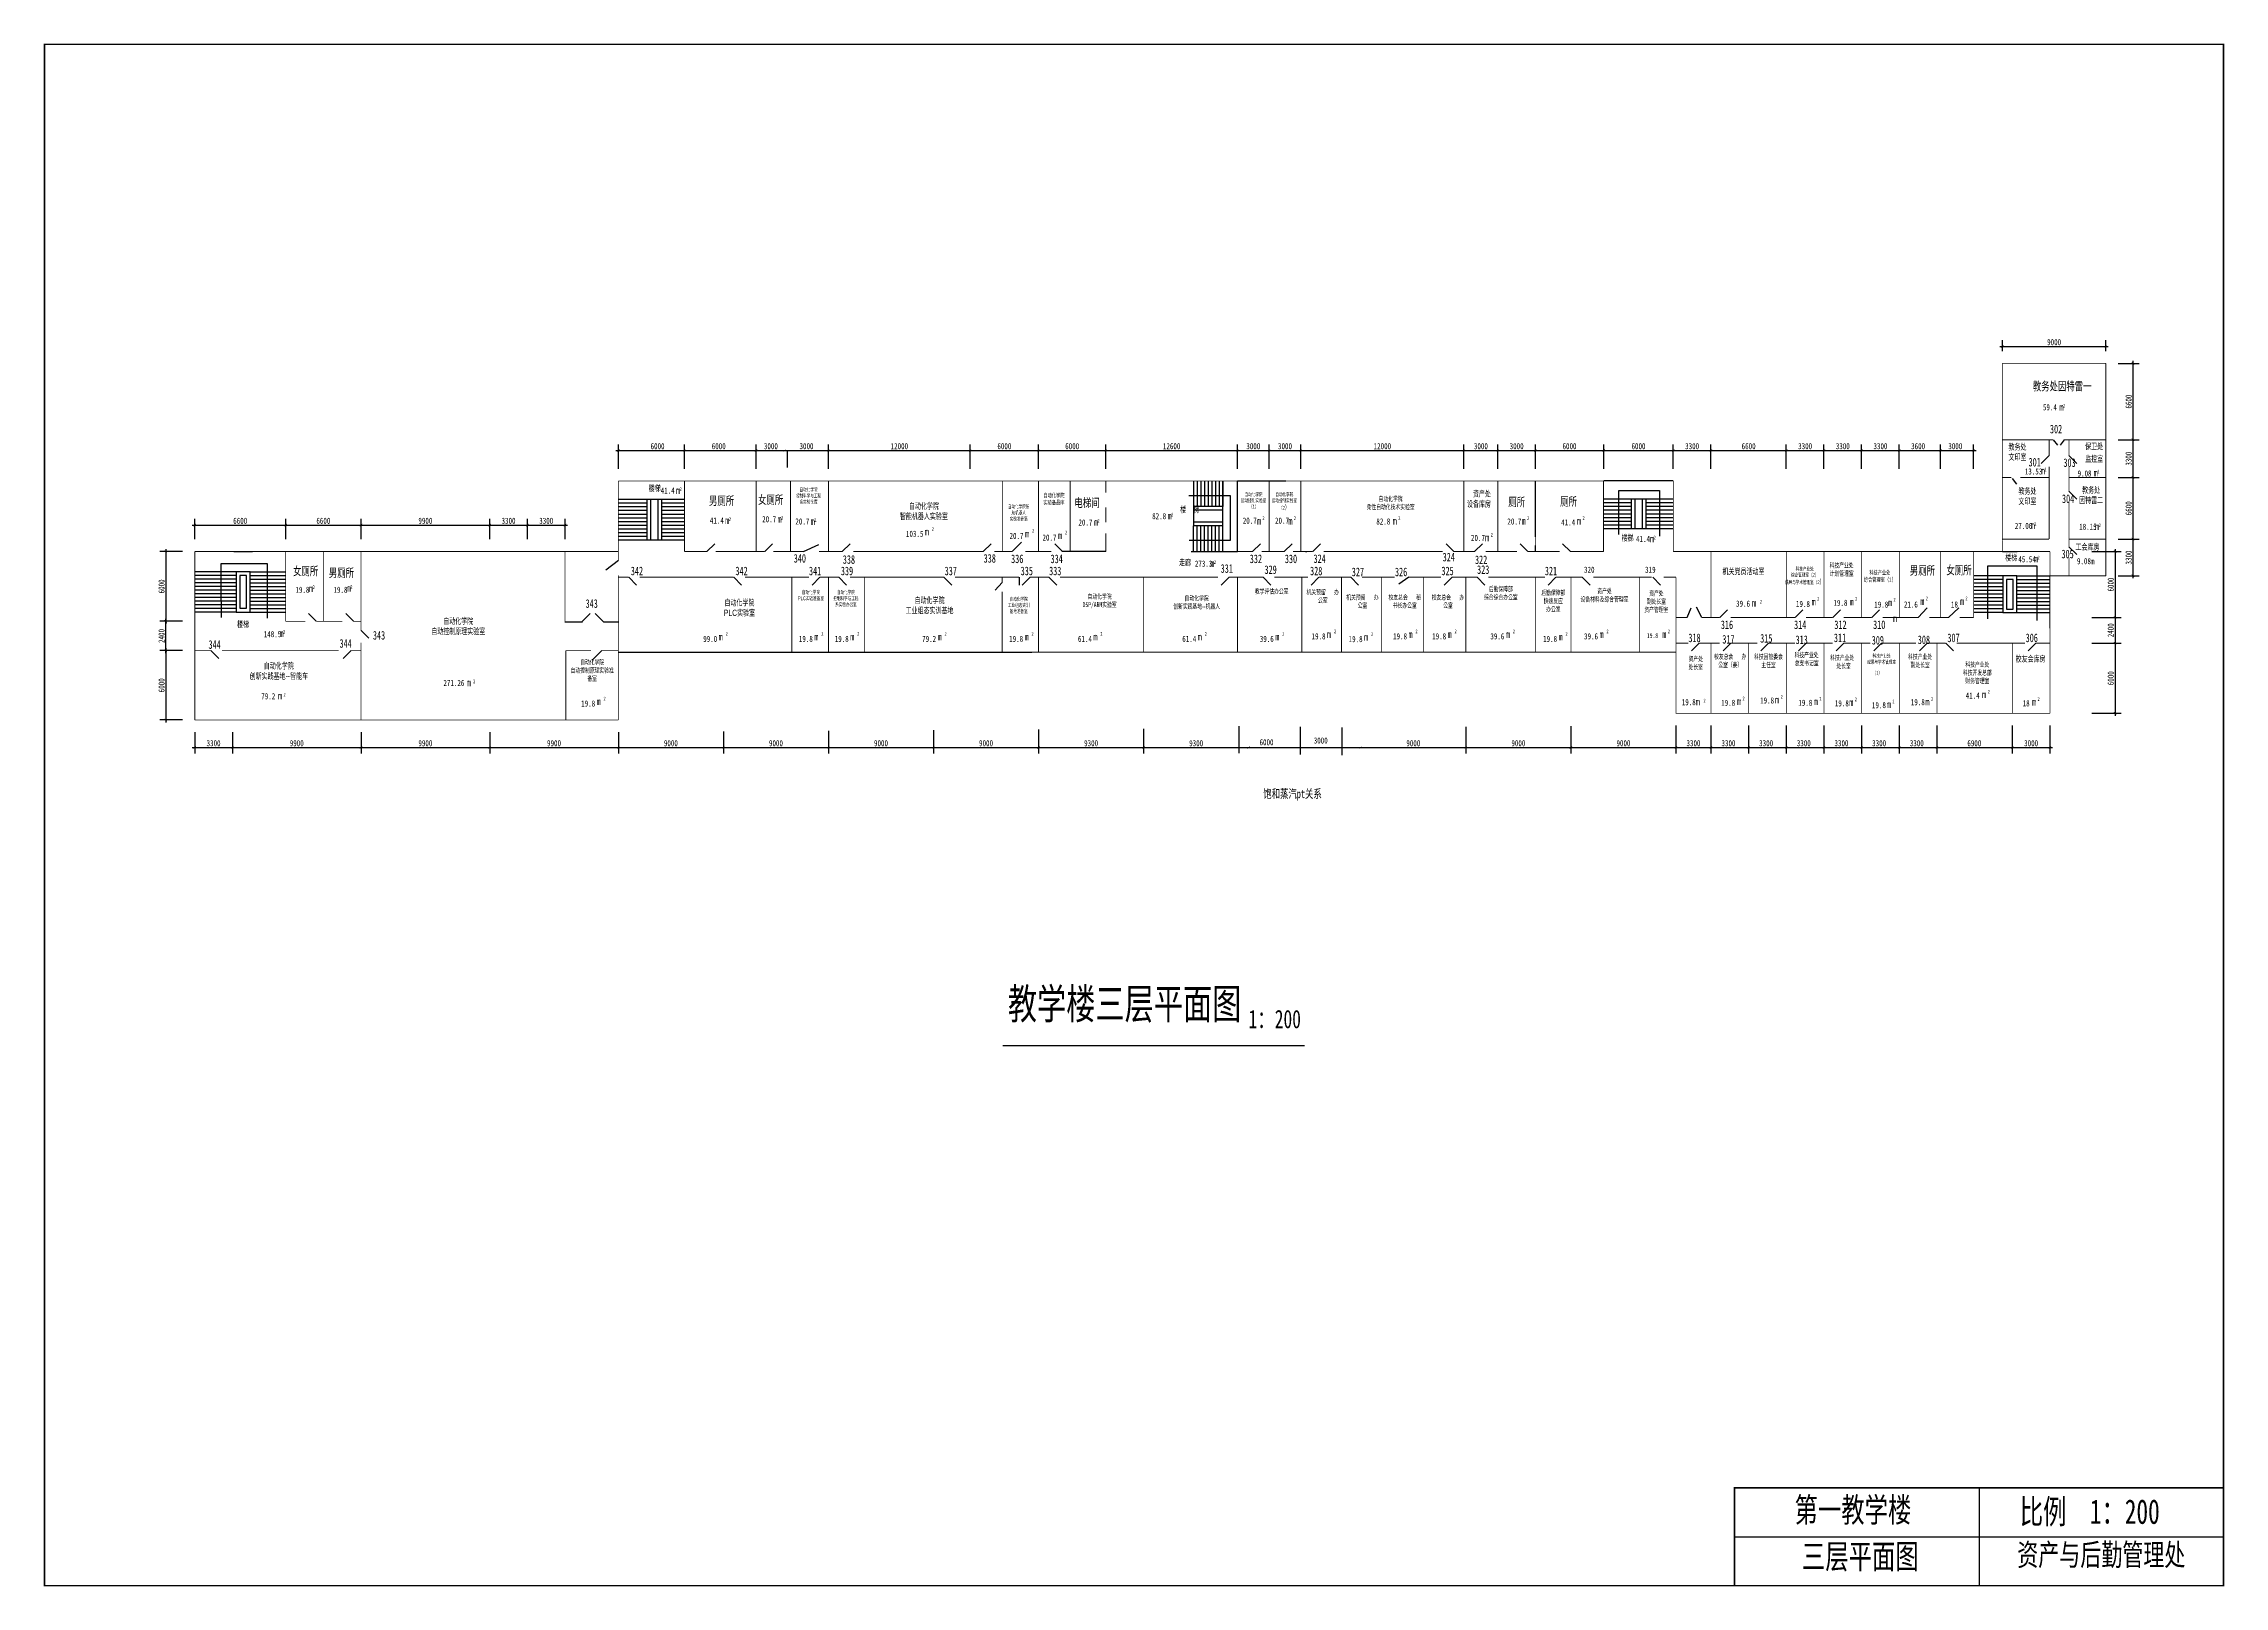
# Model space of a CAD drawing. Extents: x -85841 to 92479, y -96404 to 29716.
import ezdxf

# ---------------------------------------------------------------- set-up
doc = ezdxf.new("R2010")
doc.units = 0
doc.header["$LTSCALE"] = 20
doc.layers.get('0').update_dxf_attribs({"linetype": 'CONTINUOUS'})
doc.layers.get('DEFPOINTS').update_dxf_attribs({"linetype": 'CONTINUOUS'})
doc.styles.get("Standard").update_dxf_attribs({"font": '', "width": 0.7, "height": 700})
doc.styles.get('Standard').set_extended_font_data('FangSong_GB2312')

msp = doc.modelspace()

# ---------------------------------------------------------------- texts
at = {"color": 0, "linetype": 'ByBlock', "char_height": 500, "attachment_point": 5}
for s, insert in [('9000', (78557, 5311)), ('6000', (-35639, -3193)), ('6000', (-30639, -3193)), ('3000', (-26371, -3193)), ('3000', (-23459, -3193)), ('12000', (-15869, -3193)), ('6000', (-7279, -3193)), ('6000', (-1734, -3193)), ('12600', (6398, -3193)), ('3000', (13076, -3193)), ('3000', (15666, -3193)), ('12000', (23628, -3193)), ('3000', (31686, -3193)), ('3000', (34606, -3193)), ('6000', (38931, -3193)), ('6000', (44572, -3193)), ('3300', (48957, -3193)), ('6600', (53577, -3193)), ('3300', (58197, -3193)), ('3300', (61277, -3193)), ('3300', (64357, -3193)), ('3600', (67437, -3193)), ('3000', (70477, -3193)), ('6600', (-69764, -9294)), ('6600', (-62964, -9294)), ('9900', (-54624, -9294)), ('3300', (-47824, -9294)), ('3300', (-44744, -9294)), ('3300', (-71944, -27476)), ('9900', (-65144, -27476)), ('9900', (-54624, -27476)), ('9900', (-44104, -27476)), ('9000', (-34549, -27476)), ('9000', (-25959, -27476)), ('9000', (-17369, -27476)), ('9000', (-8779, -27476)), ('9300', (-189, -27476)), ('9300', (8401, -27476)), ('9000', (26161, -27476)), ('9000', (34751, -27476)), ('9000', (43341, -27476)), ('3300', (49067, -27476)), ('3300', (51928, -27476)), ('3300', (55008, -27476)), ('3300', (58088, -27476)), ('3300', (61168, -27476)), ('3300', (64248, -27476)), ('3300', (67328, -27476)), ('6900', (72033, -27476)), ('3000', (76677, -27476))]:
    msp.add_mtext(s, dxfattribs=dict(at, insert=insert))
for s, insert, char_height, width, attachment_point in [('{\\C3;教务处因特雷一}', (76812, 2058), 700, 6415.22, 1), ('{\\C1;59.4}', (77640, 241), 500, 1718.36, 1), ('m', (78988, 309), 600, 534.67, 1), ('2', (79283, 254), 300, 405.61, 1), ('302', (78214, -1441), 700, 1604.01, 1), ('{\\fSimSun|b0|i0|c134|p2;\\C3;教务处\\P文印室}', (74826, -2994), 500, 2865.63, 1), ('{\\fSimSun|b0|i0|c134|p2;\\H0.7143x;\\C3;保卫处\\P监控室\\H1.4x;\\C256;\u3000}', (81091, -2948), 700, 2243.81, 1), ('{\\C1;13.53}', (76160, -5005), 500, 1718.36, 1), ('301', (76466, -4149), 700, 1604.01, 1), ('m', (77461, -4893), 600, 534.67, 1), ('2', (77756, -4948), 300, 405.61, 1), ('303', (79319, -4189), 700, 1604.01, 1), ('{\\C1;9.08}', (80471, -5172), 500, 1718.36, 1), ('m', (81792, -5060), 600, 534.67, 1), ('2', (82087, -5115), 300, 405.61, 1), ('楼梯', (-36364, -6374), 500, 2119.32, 1), ('41.4', (-35380, -6565), 500, 1317.41, 1), ('m', (-34127, -6497), 600, 534.67, 1), ('2', (-33832, -6552), 300, 405.61, 1), ('女厕所', (-27423, -7225), 700, 1998.47, 1), ('{\\fPMingLiU|b0|i0|c134|p18;\\C7;自动化学院\\P控制科学与工程系实验仓库}', (-23293, -6587), 300, 2324.78, 2), ('{\\fPMingLiU|b0|i0|c134|p18;自动化学\\fGulim|b0|i0|c134|p34;院\\P\\fPMingLiU|b0|i0|c134|p18;实验备\\fGulim|b0|i0|c134|p34;品\\fPMingLiU|b0|i0|c134|p18;库}', (-4086, -7035), 350, 2416.06, 1), ('{\\fPMingLiU|b0|i0|c134|p18;\\C7;自动化学院\\P\\fPMingLiU|b0|i0|c136|p18;运\\fPMingLiU|b0|i0|c134|p18;动\\fGulim|b0|i0|c134|p34;控制\\fPMingLiU|b0|i0|c134|p18;实验\\fGulim|b0|i0|c134|p34;室（1）}', (13099, -6985), 300, 2158.33, 2), ('{\\fPMingLiU|b0|i0|c134|p18;\\H0.75x;\\C7;自动化学院\\P\\fPMingLiU|b0|i0|c136|p18;运\\fPMingLiU|b0|i0|c134|p18;动\\fGulim|b0|i0|c134|p34;控制\\fPMingLiU|b0|i0|c134|p18;实验\\fGulim|b0|i0|c134|p34;室（2\\H1.333x;）}', (15610, -6985), 400, 2158.33, 2), ('{\\fSimSun|b0|i0|c134|p2;资产处 \\P设备库房\u3000}', (31768, -6826), 500, 2861.5, 2), ('{\\fPMingLiU|b0|i0|c136|p18;\\C3;教\\fPMingLiU|b0|i0|c134|p18;务处\\fSimSun|b0|i0|c134|p2;\\P\\fGulim|b0|i0|c134|p34;文印室}', (76373, -6608), 500, 2865.63, 2), ('{\\fPMingLiU|b0|i0|c136|p18;\\C3;教\\fPMingLiU|b0|i0|c134|p18;务处\\fSimSun|b0|i0|c134|p2;\\P\\fGulim|b0|i0|c134|p34;因特雷二}', (81585, -6523), 500, 2147.52, 2), ('男厕所', (-31432, -7304), 700, 2634.82, 1), ('2', (-25535, -8898), 300, 405.61, 1), ('{\\fGulim|b0|i0|c134|p34;自\\fPMingLiU|b0|i0|c134|p18;动\\fGulim|b0|i0|c134|p34;化\\fPMingLiU|b0|i0|c134|p18;学\\fGulim|b0|i0|c134|p34;院\\P\\fGulim|b0|i0|c129|p34;智\\fGulim|b0|i0|c134|p34;能机器人\\fPMingLiU|b0|i0|c136|p18;实\\fPMingLiU|b0|i0|c134|p18;验\\fGulim|b0|i0|c134|p34;室}', (-13863, -7829), 500, 5825.65, 2), ('{\\fPMingLiU|b0|i0|c134|p18;\\C7;\\P自动化学院智能机器人\\P实验\\fGulim|b0|i0|c134|p34;准\\fPMingLiU|b0|i0|c134|p18;备\\fGulim|b0|i0|c134|p34;室}', (-6108, -7477), 300, 1987.81, 2), ('电梯间', (-1552, -7477), 700, 2062.12, 1), ('82.8', (4805, -8662), 500, 1661.09, 1), ('m', (6068, -8574), 600, 534.67, 1), ('2', (6363, -8629), 300, 405.61, 1), ('楼  梯', (7092, -8121), 500, 1546.53, 1), ('{\\fGulim|b0|i0|c134|p34;\\C7;自\\fPMingLiU|b0|i0|c134|p18;动\\fGulim|b0|i0|c134|p34;化\\fPMingLiU|b0|i0|c134|p18;学\\fGulim|b0|i0|c134|p34;院\\P柔性自\\fPMingLiU|b0|i0|c134|p18;动\\fGulim|b0|i0|c134|p34;化技\\fPMingLiU|b0|i0|c134|p18;术实验\\fGulim|b0|i0|c134|p34;室}', (24301, -7288), 400, 7870.2, 2), ('厕所', (33927, -7404), 700, 2176.59, 1), ('厕所', (38163, -7369), 700, 2634.82, 1), ('304', (79200, -7137), 700, 1604.01, 1), ('41.4', (-31362, -9015), 500, 1317.41, 1), ('m', (-30109, -8947), 600, 534.67, 1), ('2', (-29814, -9003), 300, 405.61, 1), ('20.7', (-27083, -8911), 500, 1317.41, 1), ('m', (-25830, -8843), 600, 534.67, 1), ('20.7', (-24369, -9094), 500, 1317.41, 1), ('m', (-23117, -9026), 600, 534.67, 1), ('2', (-22822, -9081), 300, 405.61, 1), ('103.5', (-15329, -10104), 500, 991.57, 1), ('m', (-13785, -9877), 600, 534.67, 1), ('2', (-13217, -9796), 300, 405.61, 1), ('20.7', (-6859, -10273), 500, 991.57, 1), ('m', (-5593, -10046), 600, 534.67, 1), ('2', (-5024, -9964), 300, 405.61, 1), ('20.7', (-4162, -10408), 500, 991.57, 1), ('m', (-2896, -10180), 600, 534.67, 1), ('2', (-2327, -10099), 300, 405.61, 1), ('20.7', (-1223, -9178), 500, 1661.09, 1), ('m', (40, -9089), 600, 534.67, 1), ('2', (335, -9144), 300, 405.61, 1), ('20.7', (12214, -9029), 500, 1016.41, 1), ('m', (13373, -9000), 600, 534.67, 1), ('2', (13828, -8919), 300, 405.61, 1), ('20.7', (14850, -9029), 500, 1016.41, 1), ('m', (15942, -9000), 600, 534.67, 1), ('2', (16396, -8919), 300, 405.61, 1), ('82.8', (23131, -9096), 500, 1559.55, 1), ('m', (24477, -9000), 600, 534.67, 1), ('2', (24932, -8919), 300, 405.61, 1), ('20.7', (30873, -10437), 500, 1374.69, 1), ('m', (32031, -10359), 600, 534.67, 1), ('2', (32485, -10277), 300, 405.61, 1), ('20.7', (33847, -9095), 500, 1374.69, 1), ('m', (35014, -9000), 600, 534.67, 1), ('2', (35469, -8919), 300, 405.61, 1), ('41.4', (38249, -9174), 500, 1374.69, 1), ('m', (39547, -9000), 600, 534.67, 1), ('2', (40001, -8919), 300, 405.61, 1), ('楼梯', (43194, -10436), 500, 2863.94, 1), ('41.4', (44375, -10522), 500, 1314.81, 1), ('m', (45518, -10456), 600, 534.67, 1), ('2', (45813, -10511), 300, 405.61, 1), ('{\\C1;27.06}', (75343, -9457), 500, 1718.36, 1), ('m', (76644, -9354), 600, 534.67, 1), ('2', (76939, -9409), 300, 405.61, 1), ('{\\C1;18.15}', (80605, -9526), 500, 1718.36, 1), ('m', (81909, -9451), 600, 534.67, 1), ('2', (82204, -9506), 300, 405.61, 1), ('340', (-24502, -12011), 700, 1604.01, 1), ('338', (-20490, -12106), 700, 1604.01, 1), ('338', (-8976, -12012), 700, 1604.01, 1), ('336', (-6730, -12050), 700, 1604.01, 1), ('334', (-3503, -12052), 700, 1604.01, 1), ('走廊', (6999, -12448), 500, 2062.12, 1), ('332', (12786, -12050), 700, 1604.01, 1), ('330', (15654, -12050), 700, 1604.01, 1), ('324', (17999, -12040), 700, 1604.01, 1), ('324', (28559, -11906), 700, 1604.01, 1), ('322', (31202, -12129), 700, 1604.01, 1), ('楼梯', (74557, -12049), 500, 1832.92, 1), ('45.54', (75629, -12186), 500, 1314.81, 1), ('m', (76907, -12091), 600, 534.67, 1), ('2', (77202, -12146), 300, 405.61, 1), ('305', (79161, -11654), 700, 1604.01, 1), ('{\\fSimSun|b0|i0|c134|p2;\\C3;工会库房}', (80305, -11178), 500, 2402.91, 1), ('{\\C1;9.08m}', (80424, -12343), 500, 1685.15, 1), ('女厕所', (-65443, -13052), 700, 2123.05, 1), ('男厕所', (-62518, -13198), 700, 1947.48, 1), ('342', (-37826, -13041), 700, 1604.01, 1), ('342', (-29272, -13041), 700, 1604.01, 1), ('341', (-23257, -13041), 700, 1604.01, 1), ('339', (-20650, -13041), 700, 1604.01, 1), ('337', (-12162, -13041), 700, 1604.01, 1), ('335', (-5947, -13041), 700, 1604.01, 1), ('333', (-3621, -13041), 700, 1604.01, 1), ('273.3', (8295, -12546), 500, 1661.09, 1), ('m', (9558, -12457), 600, 534.67, 1), ('2', (9853, -12512), 300, 405.61, 1), ('331', (10405, -12843), 700, 1604.01, 1), ('329', (13989, -12941), 700, 1604.01, 1), ('328', (17716, -13041), 700, 1604.01, 1), ('327', (21127, -13120), 700, 1604.01, 1), ('326', (24659, -13120), 700, 1604.01, 1), ('325', (28459, -13041), 700, 1604.01, 1), ('323', (31373, -12932), 700, 1604.01, 1), ('321', (36913, -13041), 700, 1604.01, 1), ('320', (40121, -13041), 500, 1604.01, 1), ('319', (45113, -13041), 500, 1604.01, 1), ('{\\fGulim|b0|i0|c129|p34;\\H0.7143x;机\\fPMingLiU|b0|i0|c136|p18;关\\fGulim|b0|i0|c134|p34;党\\fPMingLiU|b0|i0|c134|p18;员\\fGulim|b0|i0|c134|p34;活\\fPMingLiU|b0|i0|c134|p18;动\\fGulim|b0|i0|c134|p34;室\\H1.4x;\u3000}', (51441, -12972), 700, 4973.38, 1), ('{\\fGulim|b0|i0|c129|p34;\\H0.75x;科\\fGulim|b0|i0|c134|p34;技\\fPMingLiU|b0|i0|c136|p18;产\\fPMingLiU|b0|i0|c134|p18;业处\\fSimSun|b0|i0|c134|p2;\\P\\fPMingLiU|b0|i0|c134|p18;综合\\fGulim|b0|i0|c134|p34;管理室（2）\\P成果\\fPMingLiU|b0|i0|c134|p18;与学术管理\\fGulim|b0|i0|c134|p34;室（2\\H1.333x;）}', (58159, -13065), 400, 3111.58, 2), ('{\\fSimSun|b0|i0|c134|p2; \\fGulim|b0|i0|c129|p34;科\\fGulim|b0|i0|c134|p34;技\\fPMingLiU|b0|i0|c136|p18;产\\fPMingLiU|b0|i0|c134|p18;业处\\fSimSun|b0|i0|c134|p2;\\P \\fPMingLiU|b0|i0|c134|p18;计划\\fGulim|b0|i0|c134|p34;管理室}', (59973, -12728), 400, 3063.44, 1), ('{\\fGulim|b0|i0|c129|p34;\\H0.875x;科\\fGulim|b0|i0|c134|p34;技\\fPMingLiU|b0|i0|c136|p18;产\\fPMingLiU|b0|i0|c134|p18;业处\\P综合管理室（1）\\H1.143x;\\P\\fSimSun|b0|i0|c134|p2;  }', (64306, -13347), 400, 2975.97, 2), ('男厕所', (66758, -13008), 700, 2348.43, 1), ('女厕所', (69744, -12980), 700, 2317.41, 1), ('19.8', (-65249, -14679), 500, 1559.55, 1), ('m', (-64132, -14517), 600, 534.67, 1), ('2', (-63837, -14572), 300, 405.61, 1), ('19.8', (-62138, -14679), 500, 1559.55, 1), ('m', (-61045, -14494), 600, 534.67, 1), ('2', (-60750, -14549), 300, 405.61, 1), ('343', (-41523, -15706), 700, 2805.64, 1), ('{\\fPMingLiU|b0|i0|c134|p18;自动化学院\\PPLC实验\\fGulim|b0|i0|c134|p34;室}', (-28947, -15730), 500, 5246.01, 2), ('{\\fPMingLiU|b0|i0|c134|p18;\\C7;自动化学院\\PPLC实验准备室}', (-23101, -14981), 300, 2324.78, 2), ('{\\fPMingLiU|b0|i0|c134|p18;\\C7;自动化学院\\P控制科学与工程系实验办公室}', (-20237, -14981), 300, 2324.78, 2), ('{\\fPMingLiU|b0|i0|c134|p18;\\C7;自动化学院\\P工业组态实训基地}', (-13401, -15534), 500, 4539.14, 2), ('{\\fPMingLiU|b0|i0|c134|p18;\\C7;自动化学院\\P工业组态实训基地\\fGulim|b0|i0|c134|p34;准\\fPMingLiU|b0|i0|c134|p18;备\\fGulim|b0|i0|c134|p34;室}', (-6108, -15534), 300, 1987.81, 2), ('{\\fPMingLiU|b0|i0|c134|p18;自动化学院\\fSimSun|b0|i0|c134|p2;\\PDSP/ARM\\fPMingLiU|b0|i0|c136|p18;实\\fPMingLiU|b0|i0|c134|p18;验\\fGulim|b0|i0|c134|p34;室}', (506, -15277), 400, 6391.42, 2), ('{\\fGulim|b0|i0|c134|p34;\\C7;自\\fPMingLiU|b0|i0|c134|p18;动\\fGulim|b0|i0|c134|p34;化\\fPMingLiU|b0|i0|c134|p18;学\\fGulim|b0|i0|c134|p34;院\\P\\fPMingLiU|b0|i0|c134|p18;创\\fGulim|b0|i0|c134|p34;新\\fPMingLiU|b0|i0|c134|p18;实践\\fGulim|b0|i0|c134|p34;基地--机器人}', (8444, -15419), 400, 4560.89, 2), ('{\\fPMingLiU|b0|i0|c136|p18;教\\fPMingLiU|b0|i0|c134|p18;学评\\fGulim|b0|i0|c134|p34;估\\fPMingLiU|b0|i0|c134|p18;办\\fGulim|b0|i0|c134|p34;公室}', (14576, -14855), 400, 4206.88, 2), ('{\\fGulim|b0|i0|c129|p34;\\C3;机\\fPMingLiU|b0|i0|c136|p18;关\\fPMingLiU|b0|i0|c134|p18;预\\fGulim|b0|i0|c134|p34;留\\fSimSun|b0|i0|c134|p2;   \\fPMingLiU|b0|i0|c134|p18;办\\fGulim|b0|i0|c134|p34;公室}', (18752, -14921), 400, 2660.19, 2), ('{\\fGulim|b0|i0|c129|p34;\\C3;机\\fPMingLiU|b0|i0|c136|p18;关\\fPMingLiU|b0|i0|c134|p18;预\\fGulim|b0|i0|c134|p34;留\\fSimSun|b0|i0|c134|p2;   \\fPMingLiU|b0|i0|c134|p18;办\\fGulim|b0|i0|c134|p34;公室}', (21997, -15346), 400, 2660.19, 2), ('{\\fGulim|b0|i0|c129|p34;校\\fGulim|b0|i0|c134|p34;友\\fPMingLiU|b0|i0|c136|p18;总\\fPMingLiU|b0|i0|c134|p18;会\\fSimSun|b0|i0|c134|p2;   \\fPMingLiU|b0|i0|c134|p18;秘书长办\\fGulim|b0|i0|c134|p34;公室}', (25456, -15340), 400, 2660.19, 2), ('{\\fGulim|b0|i0|c129|p34;校\\fGulim|b0|i0|c134|p34;友\\fPMingLiU|b0|i0|c136|p18;总\\fPMingLiU|b0|i0|c134|p18;会\\fSimSun|b0|i0|c134|p2;   \\fPMingLiU|b0|i0|c134|p18;办\\fGulim|b0|i0|c134|p34;公室}', (28990, -15346), 400, 2660.19, 2), ('{\\fGulim|b0|i0|c134|p34;后勤\\fGulim|b0|i0|c129|p34;保\\fGulim|b0|i0|c134|p34;障部\\P\\fPMingLiU|b0|i0|c136|p18;综\\fGulim|b0|i0|c134|p34;合\\fPMingLiU|b0|i0|c134|p18;综合办\\fGulim|b0|i0|c134|p34;公室}', (33314, -14662), 400, 3625.5, 2), ('{\\fGulim|b0|i0|c134|p34;后勤\\fGulim|b0|i0|c129|p34;保\\fGulim|b0|i0|c134|p34;障部\\P\\fPMingLiU|b0|i0|c134|p18;快速反应\\P\\fPMingLiU|b0|i0|c136|p18;办\\fGulim|b0|i0|c134|p34;公室}', (37602, -14971), 400, 2466.46, 2), ('{\\fPMingLiU|b0|i0|c136|p18;资\\fPMingLiU|b0|i0|c134|p18;产处\\fSimSun|b0|i0|c134|p2;\\P\\fPMingLiU|b0|i0|c134|p18;设备\\fGulim|b0|i0|c134|p34;材料及\\fPMingLiU|b0|i0|c134|p18;综\\fGulim|b0|i0|c134|p34;合管理室}', (41789, -14837), 400, 4310.52, 2), ('{\\fPMingLiU|b0|i0|c136|p18;资\\fPMingLiU|b0|i0|c134|p18;产处\\fSimSun|b0|i0|c134|p2;\\P\\fGulim|b0|i0|c134|p34;副\\fPMingLiU|b0|i0|c134|p18;处长室\\fSimSun|b0|i0|c134|p2;\\P\\fPMingLiU|b0|i0|c134|p18;资产\\fGulim|b0|i0|c134|p34;管理室}', (46034, -15021), 400, 2735.36, 2), ('39.6', (52548, -15815), 500, 1314.81, 1), ('m', (53867, -15705), 600, 534.67, 1), ('2', (54496, -15760), 300, 405.61, 1), ('19.8', (57448, -15840), 500, 1396.26, 1), ('m', (58733, -15605), 600, 534.67, 1), ('2', (59187, -15523), 300, 405.61, 1), ('19.8', (60514, -15743), 500, 1396.26, 1), ('m', (61834, -15605), 600, 534.67, 1), ('2', (62288, -15523), 300, 405.61, 1), ('19.8', (63851, -15888), 500, 1396.26, 1), ('m', (64970, -15671), 600, 534.67, 1), ('2', (65425, -15589), 300, 405.61, 1), ('2', (65425, -15589), 300, 405.61, 1), ('2', (65425, -15589), 300, 405.61, 1), ('2', (65425, -15589), 300, 405.61, 1), ('21.6', (66270, -15882), 500, 1396.26, 1), ('m', (67608, -15567), 600, 534.67, 1), ('2', (68063, -15486), 300, 405.61, 1), ('18', (70122, -15882), 500, 1011.09, 1), ('m', (70856, -15567), 600, 534.67, 1), ('2', (71311, -15486), 300, 405.61, 1), ('楼梯', (-70025, -17501), 500, 1832.92, 1), ('{\\fGulim|b0|i0|c134|p34;自\\fPMingLiU|b0|i0|c134|p18;动\\fGulim|b0|i0|c134|p34;化\\fPMingLiU|b0|i0|c134|p18;学\\fGulim|b0|i0|c134|p34;院\\P\\fGulim|b0|i0|c129|p34;自\\fPMingLiU|b0|i0|c134|p18;动\\fGulim|b0|i0|c134|p34;控制原理\\fPMingLiU|b0|i0|c136|p18;实\\fPMingLiU|b0|i0|c134|p18;验\\fGulim|b0|i0|c134|p34;室}', (-51939, -17235), 500, 6241.23, 2), ('316', (51305, -17439), 700, 1604.01, 1), ('314', (57293, -17439), 700, 1604.01, 1), ('312', (60585, -17439), 700, 1604.01, 1), ('310', (63757, -17439), 700, 1604.01, 1), ('m', (65363, -16979), 600, 534.67, 1), ('m', (65363, -16979), 600, 534.67, 1), ('m', (65363, -16979), 600, 534.67, 1), ('344', (-72357, -19058), 700, 2071.85, 1), ('148.5', (-67841, -18308), 500, 1559.55, 1), ('m', (-66541, -18186), 600, 534.67, 1), ('2', (-66246, -18241), 300, 405.61, 1), ('344', (-61644, -18968), 700, 2071.85, 1), ('343', (-58913, -18301), 700, 1737.68, 1), ('99.0', (-31908, -18695), 500, 991.57, 1), ('m', (-30642, -18468), 600, 534.67, 1), ('2', (-30073, -18387), 300, 405.61, 1), ('19.8', (-24086, -18695), 500, 991.57, 1), ('m', (-22820, -18468), 600, 534.67, 1), ('2', (-22252, -18387), 300, 405.61, 1), ('19.8', (-21153, -18695), 500, 991.57, 1), ('m', (-19887, -18468), 600, 534.67, 1), ('2', (-19319, -18387), 300, 405.61, 1), ('79.2', (-14006, -18695), 500, 991.57, 1), ('m', (-12740, -18468), 600, 534.67, 1), ('2', (-12171, -18387), 300, 405.61, 1), ('19.8', (-6893, -18695), 500, 991.57, 1), ('m', (-5626, -18468), 600, 534.67, 1), ('2', (-5058, -18387), 300, 405.61, 1), ('61.4', (-1262, -18695), 500, 991.57, 1), ('m', (4, -18468), 600, 534.67, 1), ('2', (572, -18387), 300, 405.61, 1), ('61.4', (7267, -18695), 500, 991.57, 1), ('m', (8533, -18468), 600, 534.67, 1), ('2', (9102, -18387), 300, 405.61, 1), ('39.6', (13605, -18695), 500, 991.57, 1), ('m', (14871, -18468), 600, 534.67, 1), ('2', (15440, -18387), 300, 405.61, 1), ('19.8', (17839, -18488), 500, 991.57, 1), ('m', (19105, -18261), 600, 534.67, 1), ('2', (19674, -18180), 300, 405.61, 1), ('19.8', (20869, -18714), 500, 991.57, 1), ('m', (22135, -18487), 600, 534.67, 1), ('2', (22703, -18405), 300, 405.61, 1), ('19.8', (24500, -18488), 500, 991.57, 1), ('m', (25766, -18261), 600, 534.67, 1), ('2', (26335, -18180), 300, 405.61, 1), ('19.8', (27699, -18488), 500, 991.57, 1), ('m', (28965, -18261), 600, 534.67, 1), ('2', (29534, -18180), 300, 405.61, 1), ('39.6', (32460, -18488), 500, 991.57, 1), ('m', (33726, -18261), 600, 534.67, 1), ('2', (34295, -18180), 300, 405.61, 1), ('19.8', (36769, -18695), 500, 991.57, 1), ('m', (38035, -18468), 600, 534.67, 1), ('2', (38604, -18387), 300, 405.61, 1), ('39.6', (40119, -18488), 500, 991.57, 1), ('m', (41385, -18261), 600, 534.67, 1), ('2', (41953, -18180), 300, 405.61, 1), ('19.8', (45260, -18478), 400, 1559.55, 1), ('m', (46514, -18261), 600, 534.67, 1), ('2', (46968, -18180), 300, 405.61, 1), ('318', (48651, -18509), 700, 1604.01, 1), ('317', (51428, -18628), 700, 1604.01, 1), ('315', (54521, -18549), 700, 1604.01, 1), ('313', (57416, -18667), 700, 1604.01, 1), ('311', (60549, -18509), 700, 1604.01, 1), ('309', (63642, -18707), 700, 1604.01, 1), ('308', (67410, -18667), 700, 1604.01, 1), ('307', (69829, -18509), 700, 1604.01, 1), ('306', (76226, -18509), 700, 1604.01, 1), ('{\\fGulim|b0|i0|c134|p34;自\\fPMingLiU|b0|i0|c134|p18;动\\fGulim|b0|i0|c134|p34;化\\fPMingLiU|b0|i0|c134|p18;学\\fGulim|b0|i0|c134|p34;院\\P\\fPMingLiU|b0|i0|c134|p18;创\\fGulim|b0|i0|c134|p34;新\\fPMingLiU|b0|i0|c134|p18;实践\\fGulim|b0|i0|c134|p34;基地--智能\\fPMingLiU|b0|i0|c134|p18;车}', (-66608, -20900), 500, 6233.07, 2), ('{\\fGulim|b0|i0|c134|p34;自\\fPMingLiU|b0|i0|c134|p18;动\\fGulim|b0|i0|c134|p34;化\\fPMingLiU|b0|i0|c134|p18;学\\fGulim|b0|i0|c134|p34;院\\P\\fGulim|b0|i0|c129|p34;自\\fPMingLiU|b0|i0|c134|p18;动\\fGulim|b0|i0|c134|p34;控制原理\\fPMingLiU|b0|i0|c136|p18;实\\fPMingLiU|b0|i0|c134|p18;验准备\\fGulim|b0|i0|c134|p34;室}', (-40988, -20650), 400, 3545.48, 2), ('{\\fPMingLiU|b0|i0|c136|p18;\\H0.8x;资\\fPMingLiU|b0|i0|c134|p18;产处\\P处长\\fGulim|b0|i0|c134|p34;室\\fSimSun|b0|i0|c134|p2;\\H1.75x;  }', (48665, -20375), 500, 2649.43, 1), ('{\\fGulim|b0|i0|c129|p34;校\\fGulim|b0|i0|c134|p34;友\\fPMingLiU|b0|i0|c136|p18;总\\fPMingLiU|b0|i0|c134|p18;会\\fSimSun|b0|i0|c134|p2;   \\fPMingLiU|b0|i0|c134|p18;办\\fGulim|b0|i0|c134|p34;公室（姜）}', (52071, -20193), 400, 2660.19, 2), ('{\\fGulim|b0|i0|c129|p34;科\\fGulim|b0|i0|c134|p34;技\\fPMingLiU|b0|i0|c136|p18;园\\fGulim|b0|i0|c134|p34;管委\\fPMingLiU|b0|i0|c134|p18;会\\P\\fGulim|b0|i0|c134|p34;主任室}', (55200, -20199), 400, 2837.54, 2), ('{\\fGulim|b0|i0|c129|p34;科\\fGulim|b0|i0|c134|p34;技\\fPMingLiU|b0|i0|c136|p18;产\\fPMingLiU|b0|i0|c134|p18;业处\\fSimSun|b0|i0|c134|p2;\\P\\fPMingLiU|b0|i0|c134|p18;总\\fGulim|b0|i0|c134|p34;支\\fPMingLiU|b0|i0|c134|p18;书记\\fGulim|b0|i0|c134|p34;室}', (58318, -20055), 400, 2705.86, 2), ('{\\fGulim|b0|i0|c129|p34;科\\fGulim|b0|i0|c134|p34;技\\fPMingLiU|b0|i0|c136|p18;产\\fPMingLiU|b0|i0|c134|p18;业处\\fSimSun|b0|i0|c134|p2;  \\fPMingLiU|b0|i0|c134|p18;处长\\fGulim|b0|i0|c134|p34;室}', (61337, -20284), 400, 2444.79, 2), ('{\\fGulim|b0|i0|c129|p34;\\H0.4286x;科\\fGulim|b0|i0|c134|p34;技\\fPMingLiU|b0|i0|c136|p18;产\\fPMingLiU|b0|i0|c134|p18;业处\\P\\fGulim|b0|i0|c134|p34;成果\\fPMingLiU|b0|i0|c134|p18;与学术管理\\fGulim|b0|i0|c134|p34;室（1）\\H2.333x;\u3000}', (64450, -20183), 700, 2691.18, 2), ('{\\fGulim|b0|i0|c129|p34;科\\fGulim|b0|i0|c134|p34;技\\fPMingLiU|b0|i0|c136|p18;产\\fPMingLiU|b0|i0|c134|p18;业处\\P\\fGulim|b0|i0|c134|p34;副\\fPMingLiU|b0|i0|c134|p18;处长\\fGulim|b0|i0|c134|p34;室}', (67598, -20199), 400, 2694.19, 2), ('{\\fGulim|b0|i0|c134|p34;科技\\fPMingLiU|b0|i0|c134|p18;产业处\\fGulim|b0|i0|c134|p34;\\P\\fGulim|b0|i0|c129|p34;科\\fGulim|b0|i0|c134|p34;技\\fPMingLiU|b0|i0|c136|p18;开\\fPMingLiU|b0|i0|c134|p18;发总\\fGulim|b0|i0|c134|p34;部\\fSimSun|b0|i0|c134|p2;\\P\\fPMingLiU|b0|i0|c134|p18;财务\\fGulim|b0|i0|c134|p34;管理室}', (72280, -20838), 400, 3927.82, 2), ('{\\fSimSun|b0|i0|c134|p2;校友会库房}', (75412, -20324), 500, 2634.98, 1), ('{\\C3;271.26}', (-53149, -22304), 500, 1559.55, 1), ('m', (-51233, -22215), 600, 534.67, 1), ('2', (-50728, -22270), 300, 405.61, 1), ('2', (73124, -23110), 300, 405.61, 1), ('{\\C3;79.2}', (-68047, -23386), 500, 1559.55, 1), ('m', (-66666, -23298), 600, 534.67, 1), ('2', (-66220, -23353), 300, 405.61, 1), ('19.8', (-41888, -23979), 500, 991.57, 1), ('m', (-40622, -23752), 600, 534.67, 1), ('2', (-40053, -23670), 300, 405.61, 1), ('19.8', (48107, -23871), 500, 1396.26, 1), ('m', (49259, -23782), 600, 534.67, 1), ('2', (49888, -23837), 300, 405.61, 1), ('19.8', (51333, -23919), 500, 1396.26, 1), ('m', (52627, -23745), 600, 534.67, 1), ('2', (53082, -23664), 300, 405.61, 1), ('19.8', (54511, -23727), 500, 1396.26, 1), ('m', (55741, -23616), 600, 534.67, 1), ('2', (56195, -23534), 300, 405.61, 1), ('19.8', (57641, -23919), 500, 1396.26, 1), ('m', (58910, -23764), 600, 534.67, 1), ('2', (59364, -23683), 300, 405.61, 1), ('19.8', (60626, -23967), 500, 1396.26, 1), ('m', (61801, -23820), 600, 534.67, 1), ('2', (62255, -23738), 300, 405.61, 1), ('19.8', (63659, -24112), 500, 1396.26, 1), ('m', (64881, -23991), 600, 534.67, 1), ('2', (65335, -23909), 300, 405.61, 1), ('19.8', (66837, -23871), 500, 1396.26, 1), ('m', (68035, -23790), 600, 534.67, 1), ('2', (68490, -23709), 300, 405.61, 1), ('41.4', (71326, -23337), 500, 2599.94, 1), ('m', (72669, -23191), 600, 534.67, 1), ('18', (75985, -23967), 500, 1396.26, 1), ('m', (76748, -23795), 600, 534.67, 1), ('2', (77203, -23713), 300, 405.61, 1), ('6000', (13585, -27146), 500, 2022.18, 1), ('3000', (18015, -27002), 500, 1588.85, 1), ('饱和蒸汽pt关系', (13889, -31260), 700, 5410.85, 1), ('教学楼三层平面图', (-6997, -47532), 2500, 54703.41, 1), ('1：200', (12680, -49273), 1500, 6148.32, 1), ('\u3000\u3000第一教学楼', (53513, -89148), 2000, 18925.74, 1), ('比例  1：200', (75750, -89290), 2000, 16017.17, 1), ('资产与后勤管理处', (75540, -92914), 1800, 20832.75, 1), ('三层平面图', (57936, -92953), 2000, 10628.21, 1)]:
    msp.add_mtext(s, dxfattribs=dict(insert=insert, char_height=char_height, width=width, attachment_point=attachment_point))
at = {"color": 0, "linetype": 'ByBlock', "char_height": 500, "attachment_point": 5, "rotation": 90}
for s, insert in [('6600', (84649, 453)), ('3300', (84649, -4212)), ('6600', (84649, -8272)), ('3300', (84649, -12292)), ('6000', (-76199, -14657)), ('6000', (83186, -14502)), ('2400', (83186, -18247)), ('2400', (-76199, -18707)), ('6000', (-76199, -22742)), ('6000', (83186, -22162))]:
    msp.add_mtext(s, dxfattribs=dict(at, insert=insert))

# ---------------------------------------------------------------- blocks, each defined once
blk = doc.blocks.new('1')
blk.add_line((0, 0), (900, -1))
blk = doc.blocks.new('_ARCHTICK')
at = {"color": 0, "linetype": 'ByBlock', "const_width": 0.15}
blk.add_lwpolyline([(-0.5, -0.5), (0.5, 0.5)], dxfattribs=at)

# ---------------------------------------------------------------- linework, layer by layer
at = {"color": 0, "linetype": 'ByBlock'}
for p, q in [((74327, 4578), (74327, 5461)), ((82787, 4578), (82787, 5461)), ((74127, 4961), (82987, 4961)), ((83787, 3578), (85499, 3578)), ((84999, 3778), (84999, -2872)), ((-39044, -3543), (-33234, -3543)), ((-38844, -5037), (-38844, -3043)), ((-33634, -3543), (-27384, -3543)), ((-33434, -5037), (-33434, -3043)), ((-27784, -3543), (-25054, -3543)), ((-27584, -5037), (-27584, -3043)), ((-25454, -3543), (-21464, -3543)), ((-21864, -3543), (-9874, -3543)), ((-21664, -5037), (-21664, -3043)), ((-10274, -3543), (-4284, -3543)), ((-10074, -5037), (-10074, -3043)), ((-4684, -3543), (1216, -3543)), ((-4484, -5037), (-4484, -3043)), ((816, -3543), (11981, -3543)), ((1016, -5037), (1016, -3043)), ((1016, -5037), (1016, -3043)), ((11581, -3543), (14571, -3543)), ((11781, -5037), (11781, -3043)), ((14171, -3543), (17161, -3543)), ((14371, -5037), (14371, -3043)), ((16761, -3543), (30496, -3543)), ((16961, -5037), (16961, -3043)), ((30096, -3543), (33276, -3543)), ((30296, -5037), (30296, -3043)), ((32876, -3543), (36336, -3543)), ((33076, -5037), (33076, -3043)), ((35936, -3543), (41926, -3543)), ((36136, -5037), (36136, -3043)), ((41526, -3543), (47617, -3543)), ((41726, -5037), (41726, -3043)), ((47217, -3543), (50697, -3543)), ((47417, -5037), (47417, -3043)), ((47417, -5037), (47417, -3043)), ((50297, -3543), (56857, -3543)), ((50497, -5037), (50497, -3043)), ((56457, -3543), (59937, -3543)), ((56657, -5037), (56657, -3043)), ((59537, -3543), (63017, -3543)), ((59737, -5037), (59737, -3043)), ((62617, -3543), (66097, -3543)), ((62817, -5037), (62817, -3043)), ((65697, -3543), (69477, -3543)), ((65897, -5037), (65897, -3043)), ((69077, -3543), (72177, -3543)), ((69277, -5037), (69277, -3043)), ((71977, -5037), (71977, -3043)), ((83787, -2672), (85499, -2672)), ((84999, -2472), (84999, -5952)), ((83787, -5752), (85499, -5752)), ((84999, -5552), (84999, -10993)), ((-73684, -9644), (-65844, -9644)), ((-73484, -10807), (-73484, -9144)), ((-66244, -9644), (-59684, -9644)), ((-66044, -10807), (-66044, -9144)), ((-60084, -9644), (-49164, -9644)), ((-59884, -10807), (-59884, -9144)), ((-49564, -9644), (-46084, -9644)), ((-49364, -10807), (-49364, -9144)), ((-46484, -9644), (-43004, -9644)), ((-46284, -10807), (-46284, -9144)), ((-43204, -10807), (-43204, -9144)), ((84999, -10593), (84999, -13992)), ((-74484, -11807), (-76349, -11807)), ((-75849, -11607), (-75849, -17707)), ((81627, -11807), (84036, -11807)), ((83536, -11607), (83536, -17397)), ((83787, -10793), (85499, -10793)), ((83787, -13792), (85499, -13792)), ((-74484, -17507), (-76349, -17507)), ((-75484, -17507), (-76349, -17507)), ((-75849, -20107), (-75849, -17307)), ((81627, -17197), (84036, -17197)), ((83536, -16997), (83536, -19497)), ((81627, -19297), (84036, -19297)), ((83536, -19097), (83536, -25227)), ((-74484, -19907), (-76349, -19907)), ((-75484, -19907), (-76349, -19907)), ((-75849, -19707), (-75849, -25777)), ((-74484, -25577), (-76349, -25577)), ((-73484, -26577), (-73484, -28326)), ((-70404, -26577), (-70404, -28326)), ((-59884, -26577), (-59884, -28326)), ((-49364, -26577), (-49364, -28326)), ((-38844, -26577), (-38844, -28326)), ((-30254, -26523), (-30254, -28326)), ((-21664, -26468), (-21664, -28326)), ((-13074, -26413), (-13074, -28326)), ((-4484, -26359), (-4484, -28326)), ((4106, -26304), (4106, -28326)), ((30456, -26137), (30456, -28326)), ((39046, -26082), (39046, -28326)), ((47636, -26027), (47636, -28326)), ((47636, -26027), (47636, -28326)), ((50497, -26027), (50497, -28326)), ((53577, -26027), (53577, -28326)), ((56657, -26027), (56657, -28326)), ((59737, -26027), (59737, -28326)), ((62817, -26027), (62817, -28326)), ((65897, -26027), (65897, -28326)), ((68977, -26027), (68977, -28326)), ((75137, -26027), (75137, -28326)), ((78217, -26027), (78217, -28326)), ((81627, -25027), (84036, -25027)), ((-73684, -27826), (-70204, -27826)), ((-70604, -27826), (-59684, -27826)), ((-60084, -27826), (-49164, -27826)), ((-49564, -27826), (-38644, -27826)), ((-39044, -27826), (-30054, -27826)), ((-30454, -27826), (-21464, -27826)), ((-21864, -27826), (-12874, -27826)), ((-13274, -27826), (-4284, -27826)), ((-4684, -27826), (4306, -27826)), ((3906, -27826), (12896, -27826)), ((12496, -27826), (22066, -27826)), ((21666, -27826), (30656, -27826)), ((30256, -27826), (39246, -27826)), ((38846, -27826), (47836, -27826)), ((47436, -27826), (50697, -27826)), ((50297, -27826), (53777, -27826)), ((53377, -27826), (56857, -27826)), ((56457, -27826), (59937, -27826)), ((59537, -27826), (63017, -27826)), ((62617, -27826), (66097, -27826)), ((65697, -27826), (69177, -27826)), ((68777, -27826), (72177, -27826)), ((71777, -27826), (75337, -27826)), ((74937, -27826), (78417, -27826))]:
    msp.add_line(p, q, dxfattribs=at)
for p, q in [((-25054, -3543), (-25054, -4924)), ((78471, -2672), (78845, -3114)), ((79371, -2672), (79039, -3120)), ((8191, -6037), (8191, -8137)), ((8491, -6037), (8491, -8137)), ((8791, -6037), (8791, -8137)), ((9091, -6037), (9091, -8137)), ((9391, -6037), (9391, -8137)), ((9691, -6037), (9691, -8137)), ((9991, -6037), (9991, -8137)), ((10291, -6037), (10291, -8137)), ((10591, -11807), (10591, -6037)), ((10591, -6037), (10591, -8137)), ((11781, -11807), (11781, -6037)), ((11781, -6037), (15736, -6037)), ((36136, -10610), (36136, -6037)), ((47417, -6037), (41726, -6037)), ((42951, -10416), (42951, -6824)), ((42951, -6824), (46281, -6824)), ((46281, -6824), (46281, -10549)), ((75119, -5844), (75493, -6285)), ((-38844, -7537), (-33434, -7537)), ((-38844, -7837), (-36512, -7837)), ((-38844, -8137), (-36512, -8137)), ((-38844, -8437), (-36512, -8437)), ((-38844, -8737), (-36512, -8737)), ((-36512, -7537), (-36512, -10837)), ((-36212, -7537), (-36212, -10837)), ((-35612, -7537), (-35612, -10837)), ((-35312, -7537), (-35312, -10837)), ((-35312, -7837), (-33434, -7837)), ((-35312, -8137), (-33434, -8137)), ((-35312, -8437), (-33434, -8437)), ((-35312, -8737), (-33434, -8737)), ((7799, -7238), (11190, -7238)), ((10591, -8137), (8191, -8137)), ((8191, -8137), (8191, -9707)), ((10591, -8437), (8191, -8437)), ((11190, -7238), (11190, -10893)), ((47415, -7537), (41715, -7537)), ((43965, -7837), (41715, -7837)), ((43965, -8137), (41715, -8137)), ((43965, -8437), (41715, -8437)), ((43965, -8737), (41715, -8737)), ((43965, -7537), (43965, -9937)), ((44265, -7537), (44265, -9937)), ((44865, -7537), (44865, -9937)), ((45165, -7537), (45165, -9937)), ((47415, -7837), (45165, -7837)), ((47415, -8137), (45165, -8137)), ((47415, -8437), (45165, -8437)), ((47415, -8737), (45165, -8737)), ((-38844, -9037), (-36512, -9037)), ((-38844, -9337), (-36512, -9337)), ((-38844, -9637), (-36512, -9637)), ((-38844, -9937), (-36512, -9937)), ((-38844, -10237), (-36512, -10237)), ((-38844, -10537), (-36512, -10537)), ((-35312, -9037), (-33434, -9037)), ((-35312, -9337), (-33434, -9337)), ((-35312, -9637), (-33434, -9637)), ((-35312, -9937), (-33434, -9937)), ((-35312, -10237), (-33434, -10237)), ((-35312, -10537), (-33434, -10537)), ((10591, -9407), (8191, -9407)), ((8191, -11807), (8191, -9707)), ((10591, -9707), (8191, -9707)), ((8491, -11807), (8491, -9707)), ((8791, -11807), (8791, -9707)), ((9091, -11807), (9091, -9707)), ((9391, -11807), (9391, -9707)), ((9691, -11807), (9691, -9707)), ((9991, -11807), (9991, -9707)), ((10291, -11807), (10291, -9707)), ((10591, -11807), (10591, -9707)), ((43965, -9037), (41715, -9037)), ((43965, -9337), (41715, -9337)), ((43965, -9637), (41715, -9637)), ((47415, -9937), (41715, -9937)), ((47415, -9037), (45165, -9037)), ((47415, -9337), (45165, -9337)), ((47415, -9637), (45165, -9637)), ((-70287, -11807), (-68754, -11807)), ((-38844, -10837), (-33434, -10837)), ((-23717, -11807), (-22439, -11238)), ((-6648, -11807), (-5875, -11029)), ((1016, -11807), (-2579, -11807)), ((11190, -10893), (7843, -10893)), ((7985, -11807), (11781, -11807)), ((17336, -11807), (17440, -11807)), ((36136, -11807), (36136, -11310)), ((74327, -11807), (75535, -11807)), ((-70131, -13466), (-73484, -13466)), ((-70131, -13766), (-73484, -13766)), ((-70131, -14066), (-73484, -14066)), ((-71322, -15881), (-71322, -12783)), ((-71322, -12783), (-67555, -12783)), ((-68959, -13466), (-66044, -13466)), ((-68959, -13766), (-66044, -13766)), ((-68959, -14066), (-66044, -14066)), ((-67555, -12783), (-67555, -15829)), ((-38844, -12527), (-39875, -13334)), ((-22358, -13907), (-22994, -14544)), ((-6078, -13907), (-6078, -14544)), ((-5178, -13907), (-5814, -14544)), ((11088, -13907), (10452, -14544)), ((25787, -13907), (24975, -14464)), ((74337, -13799), (71977, -13799)), ((74337, -14099), (71977, -14099)), ((73146, -17307), (73146, -12961)), ((73146, -12961), (77141, -12961)), ((75535, -13799), (78245, -13799)), ((75535, -14099), (78245, -14099)), ((77141, -12961), (77141, -17440)), ((-70131, -14366), (-73484, -14366)), ((-70131, -14666), (-73484, -14666)), ((-70131, -14966), (-73484, -14966)), ((-70131, -15266), (-73484, -15266)), ((-70131, -15566), (-73484, -15566)), ((-70131, -15866), (-73484, -15866)), ((-71322, -15881), (-71322, -17208)), ((-68959, -14366), (-66044, -14366)), ((-68959, -14666), (-66044, -14666)), ((-68959, -14966), (-66044, -14966)), ((-68959, -15266), (-66044, -15266)), ((-68959, -15566), (-66044, -15566)), ((-68959, -15866), (-66044, -15866)), ((-67555, -15829), (-67555, -17253)), ((-7457, -14350), (-8039, -14967)), ((74337, -14399), (71977, -14399)), ((74337, -14699), (71977, -14699)), ((74337, -14999), (71977, -14999)), ((74337, -15299), (71977, -15299)), ((74337, -15599), (71977, -15599)), ((74337, -15899), (71977, -15899)), ((75535, -14399), (78245, -14399)), ((75535, -14699), (78245, -14699)), ((75535, -14999), (78245, -14999)), ((75535, -15299), (78245, -15299)), ((75535, -15599), (78245, -15599)), ((75535, -15899), (78245, -15899)), ((-70131, -16166), (-73484, -16166)), ((-70131, -16466), (-73484, -16466)), ((-70131, -16766), (-73484, -16766)), ((-68959, -16166), (-66044, -16166)), ((-68959, -16466), (-66044, -16466)), ((-68959, -16766), (-66044, -16766)), ((-43214, -17543), (-41786, -17543)), ((-41838, -17541), (-41154, -16859)), ((-40053, -17541), (-40737, -16859)), ((-40053, -17543), (-38795, -17543)), ((48541, -17197), (48879, -16409)), ((49741, -17197), (49318, -16360)), ((67441, -17197), (68176, -16409)), ((69928, -17197), (70758, -16409)), ((74337, -16199), (71977, -16199)), ((74337, -16499), (71977, -16499)), ((74337, -16799), (71977, -16799)), ((75535, -16199), (78245, -16199)), ((75535, -16499), (78245, -16499)), ((75535, -16799), (78245, -16799)), ((-40205, -19893), (-40964, -20651)), ((-38844, -20027), (-5044, -20027)), ((11888, -26087), (11888, -28299)), ((16907, -26136), (16907, -28397)), ((20326, -26184), (20326, -28445)), ((72419, -88344), (72419, -96344)), ((52419, -92344), (92419, -92344))]:
    msp.add_line(p, q)
for points, const_width in [([(-85781, 29656), (92419, 29656), (92419, -96344), (-85781, -96344), (-85781, 29656)], 120), ([(74327, 3578), (74327, -10902), (74316, -10902)], 70), ([(82787, 3578), (74327, 3578)], 70), ([(82787, 3578), (82787, -13792)], 70), ([(78147, -2672), (74327, -2672)], 70), ([(78147, -2672), (78147, -3960)], 70), ([(78147, -2672), (78471, -2672)], 70), ([(79371, -2672), (79767, -2672)], 70), ([(82787, -2672), (79767, -2672)], 70), ([(79767, -2672), (79767, -3960)], 70), ([(78147, -4860), (78147, -6880)], 70), ([(79767, -4860), (79767, -6880)], 70), ([(-38844, -6037), (1016, -6037)], 70), ([(-38844, -6037), (-38844, -11807)], 70), ([(-24774, -11807), (-24774, -6037)], 70), ([(-21664, -11807), (-21664, -6037)], 70), ([(1016, -6037), (1016, -6990)], 70), ([(1016, -6037), (6981, -6037)], 70), ([(6981, -6037), (11781, -6037)], 70), ([(11781, -6037), (47417, -6037)], 70), ([(11781, -6037), (11781, -11807), (11864, -11807)], 70), ([(14371, -6037), (14371, -11807), (14454, -11807)], 70), ([(16961, -6037), (16961, -11807), (17044, -11807)], 70), ([(36136, -6037), (36136, -10610)], 70), ([(41715, -6037), (41715, -10159)], 70), ([(47417, -6037), (47417, -11807)], 70), ([(75048, -5752), (74327, -5752)], 70), ([(78147, -5752), (75801, -5752)], 70), ([(78147, -5752), (78147, -10793)], 70), ([(82787, -5752), (79767, -5752)], 70), ([(1016, -8190), (1016, -9422)], 70), ([(79767, -7780), (79767, -11416)], 70), ([(1016, -10322), (1016, -11807)], 70), ([(36136, -10610), (36136, -11310)], 70), ([(41715, -10159), (41715, -11807)], 70), ([(-59884, -11807), (-73484, -11807)], 70), ([(-73484, -15266), (-73484, -11807)], 70), ([(-66044, -11807), (-66044, -17507)], 70), ([(-62964, -11807), (-62964, -17507)], 70), ([(-59884, -11807), (-59884, -17507)], 70), ([(-59884, -11807), (-38844, -11807)], 70), ([(-38844, -11807), (-38844, -12527)], 70), ([(-33434, -11807), (-31599, -11807)], 70), ([(-30899, -11807), (-28364, -11807)], 70), ([(-26881, -11807), (-28364, -11807)], 70), ([(-26181, -11807), (-24774, -11807)], 70), ([(-24774, -11807), (-23717, -11807)], 70), ([(-22439, -11807), (-20533, -11807)], 70), ([(-19633, -11807), (-10074, -11807)], 70), ([(-11292, -11807), (-9010, -11807)], 70), ([(-8110, -11807), (-6648, -11807)], 70), ([(-5566, -11807), (-4164, -11807)], 70), ([(-4164, -11807), (-3428, -11807)], 70), ([(-2528, -11807), (1016, -11807)], 70), ([(11864, -11807), (13021, -11807)], 70), ([(14371, -11807), (13758, -11807)], 70), ([(14658, -11807), (14454, -11807)], 70), ([(14658, -11807), (15610, -11807)], 70), ([(16961, -11807), (16323, -11807)], 70), ([(17044, -11807), (17336, -11807)], 70), ([(17336, -11807), (17930, -11807)], 70), ([(18830, -11807), (28569, -11807)], 70), ([(29469, -11807), (31172, -11807)], 70), ([(32072, -11807), (34632, -11807)], 70), ([(35532, -11807), (36136, -11807)], 70), ([(36136, -11310), (36136, -11807)], 70), ([(38120, -11807), (36136, -11807)], 70), ([(41715, -11807), (39005, -11807)], 70), ([(51167, -11807), (47417, -11807)], 70), ([(50497, -11807), (50497, -17197)], 70), ([(51167, -11807), (72057, -11807)], 70), ([(56657, -11807), (56657, -17197)], 70), ([(59737, -11807), (59737, -14876)], 70), ([(65897, -11807), (65897, -17197)], 70), ([(74327, -11807), (65897, -11807)], 70), ([(65897, -11807), (65897, -17197)], 70), ([(69277, -11807), (69277, -17197)], 70), ([(71977, -11807), (71977, -17197)], 70), ([(78147, -10793), (74327, -10793)], 70), ([(74327, -10902), (74327, -11807)], 70), ([(74327, -11807), (78217, -11807)], 70), ([(78217, -21672), (78217, -11807)], 70), ([(82787, -10793), (79767, -10793)], 70), ([(79767, -12316), (79767, -13792)], 70), ([(-38844, -13752), (-38844, -19907)], 70), ([(-38844, -13907), (-37993, -13907)], 70), ([(-37093, -13907), (-31848, -13907)], 70), ([(-33760, -13907), (-30254, -13907)], 70), ([(-30254, -13907), (-29403, -13907)], 70), ([(-28503, -13907), (-23258, -13907)], 70), ([(-24660, -13907), (-24660, -20027)], 70), ([(-22358, -13907), (-21664, -13907)], 70), ([(-21664, -13907), (-21664, -20027)], 70), ([(-21664, -13907), (-20813, -13907)], 70), ([(-19913, -13907), (-13074, -13907)], 70), ([(-18710, -13907), (-18710, -20027)], 70), ([(-13768, -13907), (-13074, -13907)], 70), ([(-13074, -13907), (-12223, -13907)], 70), ([(-11323, -13907), (-6078, -13907)], 70), ([(-7457, -13907), (-7457, -14350)], 70), ([(-5178, -13907), (-4484, -13907)], 70), ([(-4484, -13907), (-3633, -13907)], 70), ([(-2733, -13907), (6588, -13907)], 70), ([(3412, -13907), (4106, -13907)], 70), ([(4106, -13907), (4957, -13907)], 70), ([(5857, -13907), (10188, -13907)], 70), ([(11088, -13907), (11781, -13907)], 70), ([(11781, -13907), (13883, -13907)], 70), ([(14783, -13907), (17543, -13907)], 70), ([(18443, -13907), (21049, -13907)], 70), ([(21949, -13907), (24628, -13907)], 70), ([(25787, -13907), (28429, -13907)], 70), ([(29329, -13907), (31380, -13907)], 70), ([(32280, -13907), (36920, -13907)], 70), ([(37820, -13907), (39970, -13907)], 70), ([(40870, -13907), (42118, -13907)], 70), ([(40870, -13907), (45094, -13907)], 70), ([(45094, -13907), (45658, -13907)], 70), ([(46628, -13907), (47636, -13907)], 70), ([(46628, -13907), (47636, -13907)], 70), ([(78202, -13792), (78202, -18093)], 70), ([(82787, -13792), (78202, -13792)], 70), ([(-73484, -15266), (-73484, -25577)], 70), ([(-7457, -15083), (-7457, -20027)], 70), ([(59737, -14876), (59737, -17197)], 70), ([(-66044, -17507), (-64444, -17507)], 70), ([(-63544, -17507), (-61403, -17507)], 70), ([(-60503, -17507), (-59884, -17507)], 70), ([(-59884, -17507), (-59884, -18262)], 70), ([(48541, -17197), (47636, -17197)], 70), ([(50497, -17197), (49741, -17197)], 70), ([(51167, -17197), (50497, -17197)], 70), ([(51167, -17197), (51218, -17197)], 70), ([(52118, -17197), (54298, -17197)], 70), ([(54298, -17197), (55198, -17197)], 70), ([(55198, -17197), (57378, -17197)], 70), ([(58278, -17197), (60458, -17197)], 70), ([(61358, -17197), (63644, -17197)], 70), ([(64544, -17197), (65897, -17197)], 70), ([(67441, -17197), (65897, -17197)], 70), ([(69928, -17197), (68341, -17197)], 70), ([(71977, -17197), (70828, -17197)], 70), ([(-59884, -19246), (-59884, -25577)], 70), ([(48636, -19297), (47636, -19297)], 70), ([(51167, -19297), (49536, -19297)], 70), ([(50497, -19297), (50497, -25027)], 70), ([(51167, -19297), (51218, -19297)], 70), ([(52118, -19297), (54298, -19297)], 70), ([(53577, -19297), (53577, -25027)], 70), ([(55198, -19297), (57378, -19297)], 70), ([(56657, -19297), (56657, -25027)], 70), ([(58278, -19297), (60458, -19297)], 70), ([(59737, -19297), (59737, -25027)], 70), ([(61358, -19297), (63538, -19297)], 70), ([(62817, -19297), (62817, -25027)], 70), ([(64438, -19297), (66618, -19297)], 70), ([(65897, -19297), (65897, -19681)], 70), ([(65897, -19297), (65897, -19681)], 70), ([(67273, -19297), (66618, -19297)], 70), ([(68173, -19297), (69698, -19297)], 70), ([(68977, -19297), (68977, -25027)], 70), ([(70598, -19297), (72057, -19297)], 70), ([(72057, -19297), (76165, -19297)], 70), ([(75137, -19297), (75137, -25027)], 70), ([(77065, -19297), (78217, -19297)], 70), ([(-72161, -19907), (-73484, -19907)], 70), ([(-70404, -19907), (-71261, -19907)], 70), ([(-70404, -19907), (-64746, -19907)], 70), ([(-68462, -19907), (-61728, -19907)], 70), ([(-60705, -19907), (-59884, -19907)], 70), ([(-43146, -19907), (-41078, -19907)], 70), ([(-43141, -19907), (-43141, -25577)], 70), ([(-40178, -19907), (-38844, -19907)], 70), ([(-38844, -19907), (-38844, -20027)], 70), ([(-38844, -20027), (-5044, -20027)], 70), ([(-38844, -20027), (-38844, -25577)], 70), ([(-5044, -20027), (8156, -20027)], 70), ([(8156, -20027), (12041, -20027)], 70), ([(12041, -20027), (47636, -20027)], 70), ([(42118, -20027), (42476, -20027)], 70), ([(47636, -20027), (47636, -25027), (72057, -25027)], 70), ([(65897, -19681), (65897, -20581)], 70), ([(65897, -20581), (65897, -24672)], 70), ([(65897, -20581), (65897, -25027)], 70), ([(78217, -21672), (78217, -25027)], 70), ([(-70404, -25577), (-73484, -25577)], 70), ([(-63147, -25577), (-70404, -25577)], 70), ([(-63147, -25577), (-61146, -25577)], 70), ([(-62147, -25577), (-38844, -25577)], 70), ([(72057, -25027), (78217, -25027)], 70), ([(-7417, -52206), (17268, -52206)], 120), ([(92419, -96344), (92419, -88344), (72419, -88344), (52419, -88344), (52419, -96344)], 120)]:
    msp.add_lwpolyline(points, dxfattribs=dict(const_width=const_width))
for points in [[(-85781, -96344), (92419, -96344), (92419, 29656), (-85781, 29656)], [(-68959, -13466), (-70106, -13466), (-70106, -16749), (-68959, -16749)], [(-69259, -13766), (-69806, -13766), (-69806, -16426), (-69259, -16426)], [(75510, -13799), (74362, -13799), (74362, -16777), (75510, -16777)], [(75210, -14099), (74662, -14099), (74662, -16517), (75210, -16517)]]:
    msp.add_lwpolyline(points, close=True)
for points in [[(-33434, -11807, 70, 70, 0), (-33434, -6037, 70, 70, 0)], [(-27584, -11807, 70, 70, 0), (-27584, -6037, 70, 70, 0)], [(-7421, -11807, 70, 70, 0), (-7421, -6037, 70, 70, 0)], [(-4484, -11807, 70, 70, 0), (-4484, -6037, 70, 70, 0)], [(-1894, -11807, 70, 70, 0), (-1894, -6037, 70, 70, 0)], [(30296, -6037, 70, 70, 0), (30296, -11807, 70, 70, 0)], [(33076, -6037, 70, 70, 0), (33076, -11807, 70, 70, 0)], [(-43204, -11807, 70, 70, 0), (-43204, -17507, 70, 70, 0)], [(62817, -11807, 70, 70, 0), (62817, -17197, 70, 70, 0)], [(-4484, -13907, 70, 70, 0), (-4484, -20027, 70, 70, 0)], [(4106, -13907, 70, 70, 0), (4106, -20027, 70, 70, 0)], [(11781, -13907, 70, 70, 0), (11781, -20027, 70, 70, 0)], [(17048, -13907, 70, 70, 0), (17048, -20027, 70, 70, 0)], [(20279, -13907, 70, 70, 0), (20279, -20027, 70, 70, 0)], [(23541, -13907, 70, 70, 0), (23541, -20027, 70, 70, 0)], [(26980, -13907, 70, 70, 0), (26980, -20027, 70, 70, 0)], [(30456, -13907, 70, 70, 0), (30456, -20027, 70, 70, 0)], [(36136, -13907, 70, 70, 0), (36136, -20027, 70, 70, 0)], [(39046, -13907, 70, 70, 0), (39046, -20027, 70, 70, 0)], [(44666, -13907, 70, 70, 0), (44666, -20027, 70, 70, 0)], [(47636, -13907, 70, 70, 0), (47636, -20027, 70, 70, 0)]]:
    msp.add_lwpolyline(points, format="xyseb")
at = {"color": 0, "linetype": 'ByBlock', "const_width": 30}
msp.add_lwpolyline([(47536, -27926), (47736, -27726)], dxfattribs=at)
at = {"layer": 'DEFPOINTS', "color": 0, "linetype": 'ByBlock'}
for p in [(74327, 3578), (82787, 4961), (82787, 3578), (82787, 3578), (82787, 3578), (-33434, -3543), (-27584, -3543), (-25254, -3543), (-21664, -3543), (-10074, -3543), (-4484, -3543), (1016, -3543), (11781, -3543), (14371, -3543), (16961, -3543), (30296, -3543), (33076, -3543), (36136, -3543), (41726, -3543), (47417, -3543), (50497, -3543), (56657, -3543), (59737, -3543), (62817, -3543), (65897, -3543), (69277, -3543), (71977, -3543), (82787, -2672), (82787, -2672), (84999, -2672), (-38844, -6037), (-38844, -6037), (-38844, -6037), (-33644, -6037), (-33644, -6037), (-33644, -6037), (-33434, -6037), (-33434, -6037), (-33434, -6037), (-33434, -6037), (-28364, -6037), (-28364, -6037), (-27584, -6037), (-27584, -6037), (-25584, -6037), (-25584, -6037), (-25584, -6037), (-25254, -6037), (-25254, -6037), (-25254, -6037), (-25254, -6037), (-22814, -6037), (-22814, -6037), (-22814, -6037), (-22814, -6037), (-22814, -6037), (-21664, -6037), (-21664, -6037), (-21664, -6037), (-21664, -6037), (-15814, -6037), (-15814, -6037), (-10074, -6037), (-10074, -6037), (-10074, -6037), (-10074, -6037), (-4484, -6037), (-4484, -6037), (-4484, -6037), (-4484, -6037), (-4164, -6037), (-4164, -6037), (-4164, -6037), (-1894, -6037), (-1574, -6037), (1016, -6037), (1016, -6037), (11781, -6037), (11781, -6037), (11781, -6037), (14371, -6037), (14371, -6037), (16961, -6037), (16961, -6037), (30296, -6037), (30296, -6037), (30546, -6037), (30546, -6037), (33076, -6037), (33076, -6037), (36136, -6037), (36136, -6037), (36136, -6037), (36136, -6037), (41726, -6037), (41726, -6037), (41726, -6037), (47417, -6037), (47417, -6037), (47417, -6037), (82787, -5752), (82787, -5752), (84999, -5752), (-66044, -9644), (-59884, -9644), (-49364, -9644), (-46284, -9644), (-43204, -9644), (-73484, -11807), (-73484, -11807), (-66044, -11807), (-66044, -11807), (-59884, -11807), (-59884, -11807), (-59884, -11807), (-49364, -11807), (-49364, -11807), (-49364, -11807), (-49364, -11807), (-46284, -11807), (-46284, -11807), (-45086, -11807), (-43204, -11807), (47417, -11807), (50497, -11807), (50497, -11807), (50497, -11807), (50497, -11807), (53577, -11807), (53577, -11807), (56657, -11807), (56657, -11807), (56657, -11807), (56657, -11807), (59737, -11807), (59737, -11807), (59737, -11807), (59737, -11807), (62817, -11807), (62817, -11807), (65897, -11807), (65897, -11807), (65897, -11807), (65897, -11807), (68977, -11807), (68977, -11807), (68977, -11807), (68977, -11807), (71977, -11807), (72057, -11807), (78217, -11807), (82787, -10793), (82787, -10793), (84999, -10793), (12041, -13907), (20039, -13907), (20039, -13907), (30243, -13907), (30243, -13907), (38966, -13907), (38966, -13907), (82787, -13792), (82787, -13792), (82787, -13792), (82787, -13792), (84999, -13792), (-75849, -17507), (-75849, -17507), (-74484, -17507), (-66044, -17507), (71977, -17197), (71977, -17197), (71977, -17197), (71977, -17197), (83536, -17197), (62817, -19297), (62817, -19297), (78217, -19297), (78217, -19297), (83536, -19297), (-74484, -19907), (-73484, -19907), (-30254, -20027), (-30254, -20027), (-30174, -20027), (-21664, -20027), (-21664, -20027), (-21504, -20027), (-21504, -20027), (-13074, -20027), (-13074, -20027), (-12834, -20027), (-12834, -20027), (-4484, -20027), (-4484, -20027), (-4164, -20027), (4106, -20027), (4106, -20027), (11781, -20027), (11781, -20027), (20279, -20027), (20279, -20027), (30456, -20027), (30456, -20027), (39046, -20027), (39046, -20027), (-75849, -25577), (-73484, -25577), (-73484, -25577), (-70404, -25577), (-70404, -25577), (-59884, -25577), (-59884, -25577), (-49364, -25577), (-49364, -25577), (-38844, -25577), (-38844, -25577), (47636, -25027), (47636, -25027), (50497, -25027), (50497, -25027), (53577, -25027), (53577, -25027), (56657, -25027), (56657, -25027), (59737, -25027), (59737, -25027), (62817, -25027), (62817, -25027), (65897, -25027), (65897, -25027), (68977, -25027), (68977, -25027), (75137, -25027), (75137, -25027), (78217, -25027), (78217, -25027), (83536, -25027), (-70404, -27826), (-59884, -27826), (-49364, -27826), (-38844, -27826), (-30254, -27826), (-21664, -27826), (-13074, -27826), (-4484, -27826), (4106, -27826), (12696, -27826), (21866, -27826), (30456, -27826), (39046, -27826), (47636, -27826), (50497, -27826), (53577, -27826), (56657, -27826), (59737, -27826), (62817, -27826), (65897, -27826), (68977, -27826), (75137, -27826), (78217, -27826)]:
    msp.add_point(p, dxfattribs=at)

# ---------------------------------------------------------------- block references
at = {"color": 0, "linetype": 'ByBlock', "xscale": 200, "yscale": 200, "zscale": 200}
for p, rotation in [((74327, 4961), 180), ((84999, 3578), 90), ((-38844, -3543), 180), ((-33434, -3543), 180), ((-27584, -3543), 180), ((-25254, -3543), 180), ((-21664, -3543), 180), ((-10074, -3543), 180), ((-4484, -3543), 180), ((1016, -3543), 180), ((11781, -3543), 180), ((14371, -3543), 180), ((16961, -3543), 180), ((30296, -3543), 180), ((33076, -3543), 180), ((36136, -3543), 180), ((41726, -3543), 180), ((47417, -3543), 180), ((50497, -3543), 180), ((56657, -3543), 180), ((59737, -3543), 180), ((62817, -3543), 180), ((65897, -3543), 180), ((69277, -3543), 180), ((84999, -2672), 90), ((84999, -2672), 270), ((84999, -5752), 270), ((84999, -5752), 90), ((-73484, -9644), 180), ((-66044, -9644), 180), ((-59884, -9644), 180), ((-49364, -9644), 180), ((-46284, -9644), 180), ((84999, -10793), 90), ((84999, -10793), 270), ((-75849, -11807), 90), ((83536, -11807), 90), ((84999, -13792), 90), ((84999, -13792), 270), ((-75849, -17507), 270), ((-75849, -17507), 90), ((83536, -17197), 270), ((83536, -17197), 90), ((83536, -19297), 270), ((83536, -19297), 90), ((-75849, -19907), 90), ((-75849, -19907), 270), ((83536, -25027), 270), ((-75849, -25577), 270), ((-73484, -27826), 180), ((-70404, -27826), 180), ((-59884, -27826), 180), ((-49364, -27826), 180), ((-38844, -27826), 180), ((-30254, -27826), 180), ((-21664, -27826), 180), ((-13074, -27826), 180), ((-4484, -27826), 180), ((4106, -27826), 180), ((12696, -27826), 180), ((21866, -27826), 180), ((30456, -27826), 180), ((39046, -27826), 180), ((47636, -27826), 180), ((50497, -27826), 180), ((53577, -27826), 180), ((56657, -27826), 180), ((59737, -27826), 180), ((62817, -27826), 180), ((65897, -27826), 180), ((68977, -27826), 180), ((75137, -27826), 180)]:
    msp.add_blockref('_ARCHTICK', p, dxfattribs=dict(at, rotation=rotation))
for p in [(82787, 4961), (-33434, -3543), (-27584, -3543), (-25254, -3543), (-21664, -3543), (-10074, -3543), (-4484, -3543), (1016, -3543), (11781, -3543), (14371, -3543), (16961, -3543), (30296, -3543), (33076, -3543), (36136, -3543), (41726, -3543), (47417, -3543), (50497, -3543), (56657, -3543), (59737, -3543), (62817, -3543), (65897, -3543), (69277, -3543), (71977, -3543), (-66044, -9644), (-59884, -9644), (-49364, -9644), (-46284, -9644), (-43204, -9644), (-70404, -27826), (-59884, -27826), (-49364, -27826), (-38844, -27826), (-30254, -27826), (-21664, -27826), (-13074, -27826), (-4484, -27826), (4106, -27826), (12696, -27826), (21866, -27826), (30456, -27826), (39046, -27826), (50497, -27826), (53577, -27826), (56657, -27826), (59737, -27826), (62817, -27826), (65897, -27826), (68977, -27826), (75137, -27826), (78217, -27826)]:
    msp.add_blockref('_ARCHTICK', p, dxfattribs=at)
for p, rotation in [((78147, -3960), 225), ((79767, -3960), 315), ((79767, -6880), 315), ((-31599, -11807), 45), ((-26881, -11807), 45), ((-20533, -11807), 45), ((-9010, -11807), 45), ((-2528, -11807), 135), ((13021, -11807), 45), ((15610, -11807), 45), ((17930, -11807), 45), ((29469, -11807), 135), ((31172, -11807), 45), ((35532, -11807), 135), ((39005, -11807), 135), ((79767, -11416), 315), ((-37993, -13907), 315), ((-29403, -13907), 315), ((-20813, -13907), 315), ((-12223, -13907), 315), ((-3633, -13907), 315), ((13883, -13907), 315), ((18443, -13907), 225), ((21049, -13907), 315), ((29329, -13907), 225), ((31380, -13907), 315), ((37820, -13907), 225), ((39970, -13907), 315), ((45740, -13907), 315.0000000000048), ((-63544, -17507), 135), ((-60503, -17507), 135), ((51218, -17197), 45), ((57378, -17197), 45), ((60458, -17197), 45), ((63644, -17197), 45), ((-59884, -18262), 315.0000000000044), ((49536, -19297), 225), ((52118, -19297), 225), ((55198, -19297), 225), ((58278, -19297), 225), ((61358, -19297), 225), ((64438, -19297), 225), ((68173, -19297), 225), ((69698, -19297), 315), ((77065, -19297), 225), ((-72161, -19907), 315), ((-60705, -19907), 225)]:
    msp.add_blockref('1', p, dxfattribs=dict(rotation=rotation))

msp.set_redraw_order([(e.dxf.handle, doc.entitydb.next_handle()) for e in msp.query("TEXT MTEXT ATTDEF DIMENSION ARC_DIMENSION")])  # texts and dimensions are drawn at this point

doc.saveas('drawing.dxf')
